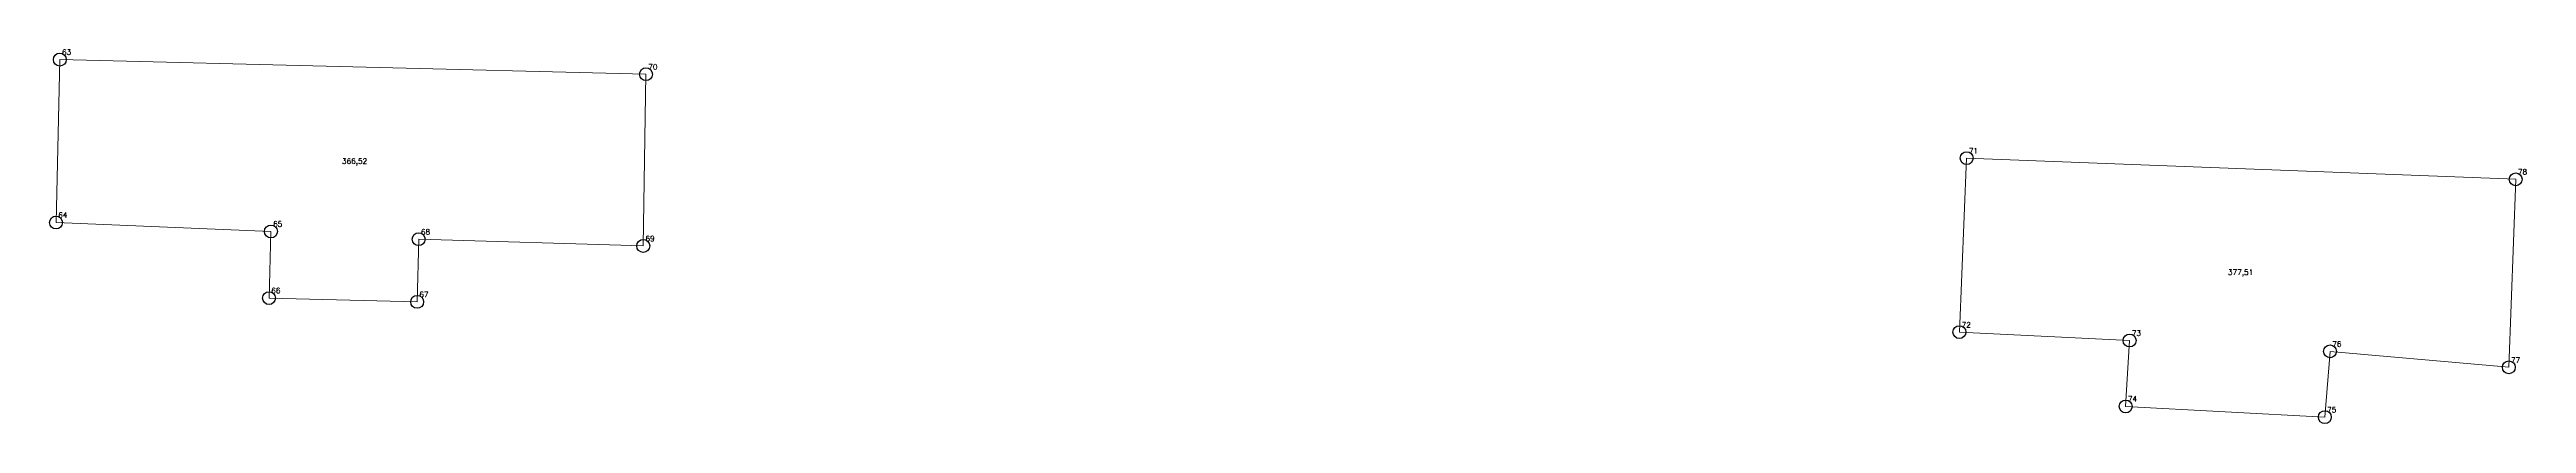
# Model space of a CAD drawing. Extents: x 1391563 to 1398269, y 354925 to 359638.
# Drawn here: x 1397848.2 to 1397992.2, y 359160.6 to 359182.4 of the extents above; entities that cross this region are included whole.
import ezdxf

# ---------------------------------------------------------------- set-up
doc = ezdxf.new("R2010")
doc.units = 0
doc.header["$PDMODE"] = 33
doc.header["$PDSIZE"] = 0.75
doc.layers.add('5 - выявленные окн', color=7, linetype='Continuous')
doc.styles.get("Standard").update_dxf_attribs({"font": 'simplex.shx'})

msp = doc.modelspace()

# ---------------------------------------------------------------- linework, layer by layer
at = {"layer": '5 - выявленные окн', "color": 7, "lineweight": 20}
for points in [[(1397848.81, 359181.78), (1397882.88, 359180.93), (1397882.72, 359170.93), (1397869.67, 359171.32), (1397869.58, 359167.67), (1397860.97, 359167.89), (1397861.08, 359171.77), (1397848.59, 359172.29), (1397848.81, 359181.78)], [(1397959.64, 359176.04), (1397991.55, 359174.81), (1397991.15, 359163.86), (1397980.76, 359164.79), (1397980.46, 359160.96), (1397968.88, 359161.58), (1397969.11, 359165.42), (1397959.22, 359165.91), (1397959.64, 359176.04)]]:
    msp.add_lwpolyline(points, close=True, dxfattribs=at)
at = {"layer": '5 - выявленные окн'}
for p in [(1397848.81, 359181.78), (1397882.88, 359180.93), (1397959.64, 359176.04), (1397991.55, 359174.81), (1397848.59, 359172.29), (1397861.08, 359171.77), (1397869.67, 359171.32), (1397882.72, 359170.93), (1397860.97, 359167.89), (1397869.58, 359167.67), (1397959.22, 359165.91), (1397969.11, 359165.42), (1397980.76, 359164.79), (1397991.15, 359163.86), (1397968.88, 359161.58), (1397980.46, 359160.96)]:
    msp.add_point(p, dxfattribs=at)

# ---------------------------------------------------------------- texts
at = {"layer": '5 - выявленные окн', "color": 7}
for s, p in [('63', (1397848.94, 359182.06)), ('70', (1397883.01, 359181.2)), ('71', (1397959.77, 359176.32)), ('366,52', (1397865.21, 359175.71)), ('78', (1397991.68, 359175.09)), ('64', (1397848.72, 359172.57)), ('65', (1397861.21, 359172.05)), ('68', (1397869.8, 359171.59)), ('69', (1397882.85, 359171.2)), ('377,51', (1397974.83, 359169.24)), ('66', (1397861.1, 359168.17)), ('67', (1397869.71, 359167.95)), ('72', (1397959.35, 359166.18)), ('73', (1397969.24, 359165.69)), ('76', (1397980.89, 359165.06)), ('77', (1397991.28, 359164.13)), ('74', (1397969.01, 359161.86)), ('75', (1397980.59, 359161.23))]:
    msp.add_text(s, height=0.311, dxfattribs=at).set_placement(p)

doc.saveas('drawing.dxf')
